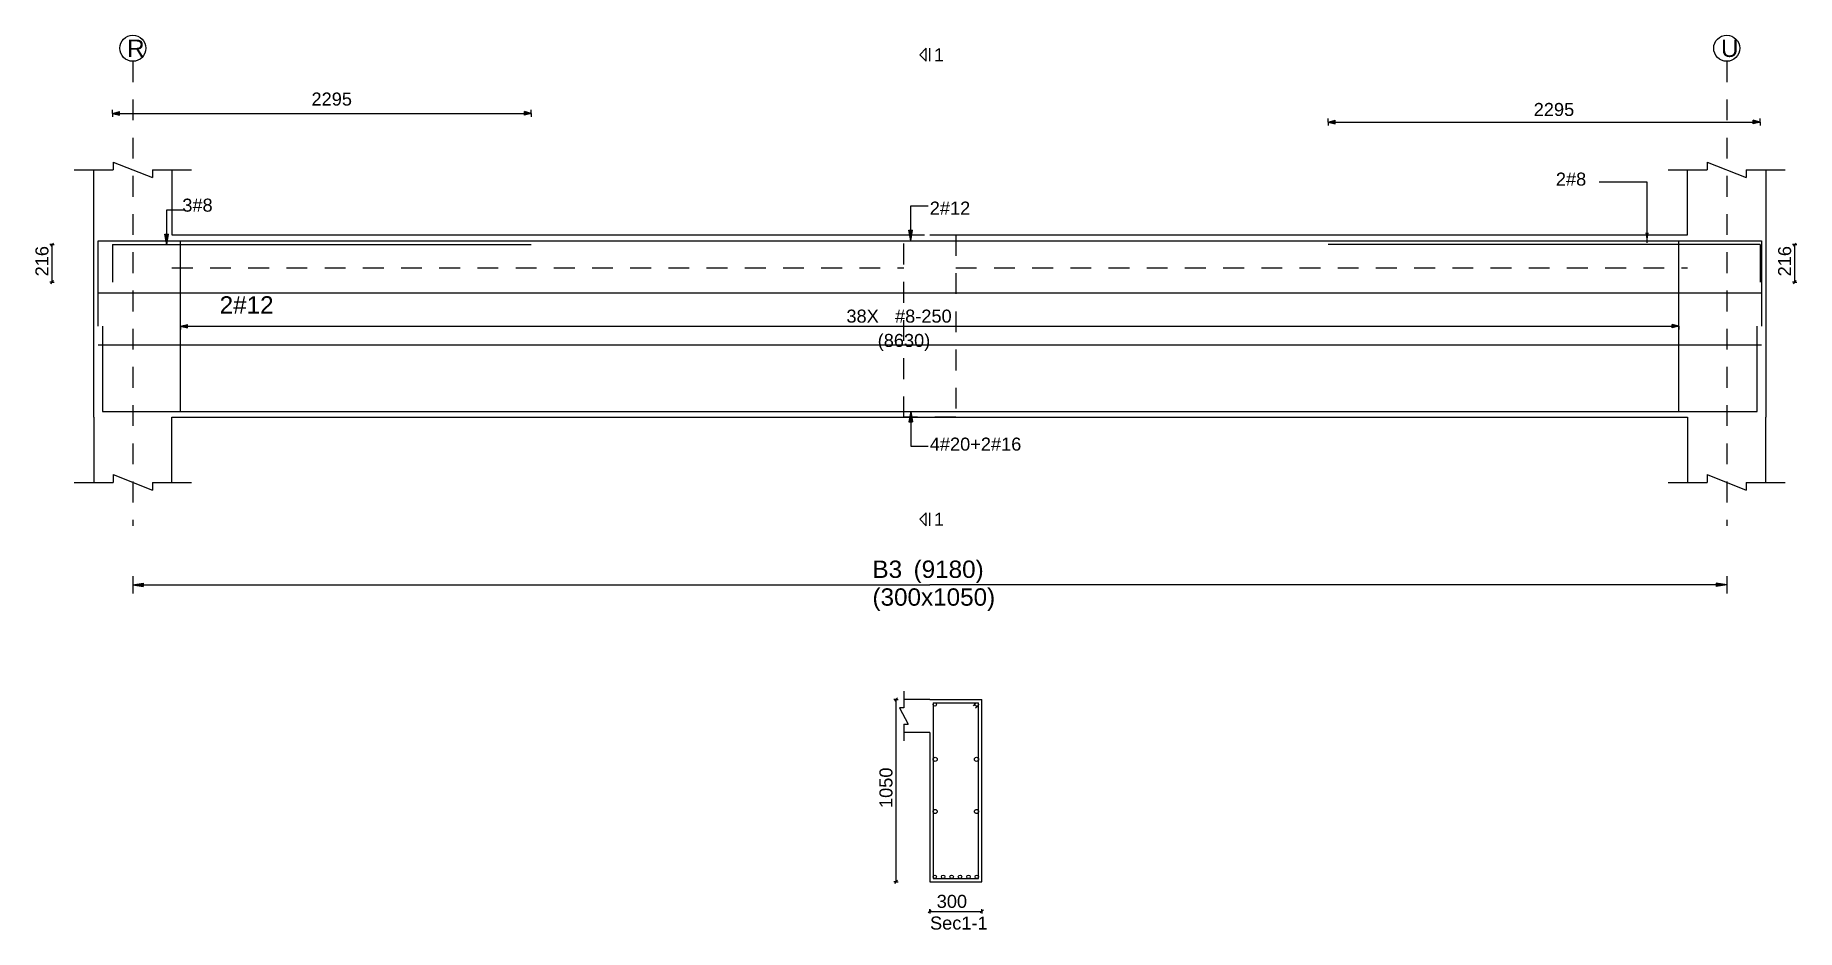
# Model space of a CAD drawing. Extents: x 0 to 98, y 3 to 248.
# Drawn here: x 0.44 to 10.58, y 77.73 to 82.88 of the extents above; entities that cross this region are included whole.
import ezdxf

# ---------------------------------------------------------------- set-up
doc = ezdxf.new("R2010")
doc.units = 0
doc.linetypes.add('ACAD_ISO02W100', pattern=[15, 12, -3])
for name, color, linetype in [('Axisline', 1, 'CONTINUOUS'), ('Axisline_Name', 2, 'CONTINUOUS'), ('Beam_bottombarlabeling', 2, 'CONTINUOUS'), ('Beam_Cross_Label', 4, 'CONTINUOUS'), ('Beam_CrossSection', 2, 'CONTINUOUS'), ('Beam_Dimensions_LS', 3, 'CONTINUOUS'), ('Beam_NameLS', 6, 'CONTINUOUS'), ('Beam_topbarsLabeling', 2, 'CONTINUOUS'), ('dim_all', 7, 'CONTINUOUS'), ('Extra_Topsteel_Labeling', 2, 'CONTINUOUS'), ('Extrabars', 7, 'CONTINUOUS'), ('Longsection', 2, 'CONTINUOUS'), ('main_botbars', 4, 'CONTINUOUS'), ('main_topbars', 4, 'CONTINUOUS'), ('SecondaryBeam', 2, 'CONTINUOUS'), ('SectionLine', 4, 'CONTINUOUS'), ('Sidefacebar', 140, 'CONTINUOUS'), ('Slabline', 253, 'CONTINUOUS'), ('span_dim', 7, 'CONTINUOUS'), ('spanline', 7, 'CONTINUOUS'), ('Stirrup_bar', 1, 'CONTINUOUS'), ('Stirrup_Dia_Spacing', 2, 'CONTINUOUS'), ('Stirrup_Length', 7, 'CONTINUOUS'), ('Stirrup_Numbers', 2, 'CONTINUOUS')]:
    doc.layers.add(name, color=color, linetype=linetype)
doc.styles.add('STRUDS_Arial', font='ARIAL.TTF', dxfattribs={"height": 0.04})

msp = doc.modelspace()

# ---------------------------------------------------------------- texts
at = {"layer": 'Axisline_Name', "style": 'STRUDS_Arial'}
for s, p in [('R', (0.967, 82.755)), ('U', (10.147, 82.755))]:
    msp.add_text(s, height=0.1, dxfattribs=at).set_placement(p)
at = {"layer": 'Beam_bottombarlabeling', "style": 'STRUDS_Arial'}
msp.add_text('4#20+2#16', height=0.075, dxfattribs=at).set_placement((5.59, 80.488))
at = {"layer": 'Beam_Cross_Label', "style": 'STRUDS_Arial'}
msp.add_text('Sec1-1', height=0.075, dxfattribs=at).set_placement((5.5915, 77.73))
at = {"layer": 'Beam_Dimensions_LS', "style": 'STRUDS_Arial'}
msp.add_text('(300x1050)', height=0.1, dxfattribs=at).set_placement((5.26, 79.595))
at = {"layer": 'Beam_NameLS', "style": 'STRUDS_Arial'}
msp.add_text('B3', height=0.1, dxfattribs=at).set_placement((5.26, 79.755))
at = {"layer": 'Beam_topbarsLabeling', "style": 'STRUDS_Arial'}
msp.add_text('2#12', height=0.075, dxfattribs=at).set_placement((5.59, 81.847))
at = {"layer": 'dim_all', "style": 'STRUDS_Arial'}
for s, p in [('2295', (2.029, 82.475)), ('2295', (9.0685, 82.415)), ('300', (5.63, 77.855))]:
    msp.add_text(s, height=0.075, dxfattribs=at).set_placement(p)
for s, p in [('216', (0.514, 81.4914)), ('216', (0.514, 81.4914)), ('216', (10.551, 81.4914)), ('1050', (5.375, 78.43))]:
    msp.add_text(s, height=0.075, rotation=90, dxfattribs=at).set_placement(p)
at = {"layer": 'Extra_Topsteel_Labeling', "style": 'STRUDS_Arial'}
for s, p in [('2#8', (9.196, 82.014)), ('3#8', (1.285, 81.864))]:
    msp.add_text(s, height=0.075, dxfattribs=at).set_placement(p)
at = {"layer": 'SectionLine', "style": 'STRUDS_Arial'}
for p in [(5.614, 82.73), (5.614, 80.055)]:
    msp.add_text('1', height=0.075, dxfattribs=at).set_placement(p)
at = {"layer": 'Sidefacebar', "style": 'STRUDS_Arial'}
msp.add_text('2#12', height=0.1, dxfattribs=at).set_placement((1.5, 81.277))
at = {"layer": 'span_dim', "style": 'STRUDS_Arial'}
msp.add_text(' (9180) ', height=0.1, dxfattribs=at).set_placement((5.458, 79.755))
at = {"layer": 'Stirrup_Dia_Spacing', "style": 'STRUDS_Arial'}
msp.add_text('#8-250', height=0.075, dxfattribs=at).set_placement((5.39, 81.225))
at = {"layer": 'Stirrup_Length', "style": 'STRUDS_Arial'}
msp.add_text('(8630)', height=0.075, dxfattribs=at).set_placement((5.29, 81.085))
at = {"layer": 'Stirrup_Numbers', "style": 'STRUDS_Arial'}
msp.add_text('38X', height=0.075, dxfattribs=at).set_placement((5.11, 81.225))

# ---------------------------------------------------------------- linework, layer by layer
at = {"layer": 'Axisline', "linetype": 'ACAD_ISO02W100', "ltscale": 0.01}
for p, q in [((1, 82.73), (1, 80.055)), ((10.18, 82.73), (10.18, 80.055))]:
    msp.add_line(p, q, dxfattribs=at)
at = {"layer": 'Axisline'}
for centre in [(1, 82.805), (10.18, 82.805)]:
    msp.add_circle(centre, 0.075, dxfattribs=at)
at = {"layer": 'Beam_bottombarlabeling'}
for p, q in [((5.48, 80.713), (5.47, 80.653)), ((5.48, 80.713), (5.48, 80.513)), ((5.48, 80.713), (5.49, 80.653)), ((5.47, 80.653), (5.49, 80.653)), ((5.48, 80.513), (5.58, 80.513))]:
    msp.add_line(p, q, dxfattribs=at)
msp.add_solid([(5.48, 80.713), (5.47, 80.653), (5.48, 80.713), (5.49, 80.653)], dxfattribs=at)
at = {"layer": 'Beam_CrossSection'}
for p, q in [((5.44, 79.1025), (5.44, 79.0075)), ((5.59, 79.055), (5.44, 79.055)), ((5.59, 79.055), (5.89, 79.055)), ((5.59, 79.055), (5.59, 79.055)), ((5.89, 78.005), (5.89, 79.055)), ((5.89, 79.055), (5.89, 79.055)), ((5.44, 79.0075), (5.415, 79.0075)), ((5.415, 79.0075), (5.465, 78.9125)), ((5.44, 78.9125), (5.44, 78.8175)), ((5.44, 78.9125), (5.465, 78.9125)), ((5.59, 78.865), (5.44, 78.865)), ((5.59, 78.865), (5.59, 78.005)), ((5.59, 78.005), (5.89, 78.005))]:
    msp.add_line(p, q, dxfattribs=at)
at = {"layer": 'Beam_topbarsLabeling'}
for p, q in [((5.48, 81.697), (5.48, 81.897)), ((5.48, 81.897), (5.58, 81.897)), ((5.48, 81.697), (5.47, 81.757)), ((5.47, 81.757), (5.49, 81.757)), ((5.48, 81.697), (5.49, 81.757)), ((5.48, 81.757), (5.485, 81.757))]:
    msp.add_line(p, q, dxfattribs=at)
msp.add_solid([(5.48, 81.697), (5.47, 81.757), (5.48, 81.697), (5.49, 81.757)], dxfattribs=at)
at = {"layer": 'dim_all'}
for p, q in [((0.883, 82.43), (0.883, 82.45)), ((0.883, 82.43), (0.883, 82.4425)), ((0.883, 82.43), (0.883, 82.4425)), ((0.883, 82.43), (0.923, 82.44)), ((0.883, 82.43), (0.883, 82.41)), ((0.883, 82.43), (0.923, 82.42)), ((0.883, 82.43), (0.883, 82.4175)), ((0.883, 82.43), (0.883, 82.4175)), ((0.883, 82.43), (3.295, 82.43)), ((0.923, 82.42), (0.923, 82.44)), ((3.295, 82.43), (3.255, 82.44)), ((3.255, 82.42), (3.255, 82.44)), ((3.295, 82.43), (3.255, 82.42)), ((3.295, 82.43), (3.295, 82.45)), ((3.295, 82.43), (3.295, 82.4425)), ((3.295, 82.43), (3.295, 82.4425)), ((3.295, 82.43), (3.295, 82.41)), ((3.295, 82.43), (3.295, 82.4175)), ((3.295, 82.43), (3.295, 82.4175)), ((7.885, 82.38), (7.885, 82.4)), ((7.885, 82.38), (7.885, 82.3925)), ((7.885, 82.38), (7.885, 82.3925)), ((7.885, 82.38), (7.925, 82.39)), ((7.925, 82.37), (7.925, 82.39)), ((10.372, 82.38), (10.332, 82.39)), ((10.332, 82.37), (10.332, 82.39)), ((10.372, 82.38), (10.372, 82.4)), ((10.372, 82.38), (10.372, 82.3925)), ((10.372, 82.38), (10.372, 82.3925)), ((7.885, 82.38), (7.885, 82.36)), ((7.885, 82.38), (7.925, 82.37)), ((7.885, 82.38), (7.885, 82.3675)), ((7.885, 82.38), (7.885, 82.3675)), ((7.885, 82.38), (10.372, 82.38)), ((10.372, 82.38), (10.332, 82.37)), ((10.372, 82.38), (10.372, 82.36)), ((10.372, 82.38), (10.372, 82.3675)), ((10.372, 82.38), (10.372, 82.3675)), ((0.534, 81.6745), (0.5215, 81.6745)), ((0.534, 81.6745), (0.5215, 81.6745)), ((0.534, 81.6745), (0.5252, 81.6657)), ((0.534, 81.6745), (0.5252, 81.6657)), ((0.534, 81.6745), (0.5428, 81.6833)), ((0.534, 81.6745), (0.5428, 81.6833)), ((0.534, 81.6745), (0.5465, 81.6745)), ((0.534, 81.6745), (0.534, 81.4582)), ((0.534, 81.6745), (0.5465, 81.6745)), ((0.534, 81.6745), (0.534, 81.4582)), ((10.571, 81.6745), (10.5585, 81.6745)), ((10.571, 81.6745), (10.5622, 81.6657)), ((10.571, 81.6745), (10.5798, 81.6833)), ((10.571, 81.6745), (10.5835, 81.6745)), ((10.571, 81.6745), (10.571, 81.4582)), ((0.534, 81.4582), (0.5215, 81.4582)), ((0.534, 81.4582), (0.5215, 81.4582)), ((0.534, 81.4582), (0.5252, 81.4494)), ((0.534, 81.4582), (0.5252, 81.4494)), ((0.534, 81.4582), (0.5428, 81.467)), ((0.534, 81.4582), (0.5428, 81.467)), ((0.534, 81.4582), (0.5465, 81.4582)), ((0.534, 81.4582), (0.5465, 81.4582)), ((10.571, 81.4582), (10.5585, 81.4582)), ((10.571, 81.4582), (10.5622, 81.4494)), ((10.571, 81.4582), (10.5798, 81.467)), ((10.571, 81.4582), (10.5835, 81.4582)), ((5.395, 79.055), (5.3825, 79.055)), ((5.395, 79.055), (5.3862, 79.0462)), ((5.395, 79.055), (5.4038, 79.0638)), ((5.395, 79.055), (5.4075, 79.055)), ((5.395, 79.055), (5.395, 78.005)), ((5.395, 78.005), (5.3825, 78.005)), ((5.395, 78.005), (5.3862, 77.9962)), ((5.395, 78.005), (5.4038, 78.0138)), ((5.395, 78.005), (5.4075, 78.005)), ((5.59, 77.835), (5.5812, 77.8262)), ((5.59, 77.835), (5.59, 77.8475)), ((5.59, 77.835), (5.5988, 77.8438)), ((5.59, 77.835), (5.59, 77.8225)), ((5.59, 77.835), (5.89, 77.835)), ((5.89, 77.835), (5.8812, 77.8262)), ((5.89, 77.835), (5.89, 77.8475)), ((5.89, 77.835), (5.8988, 77.8438)), ((5.89, 77.835), (5.89, 77.8225))]:
    msp.add_line(p, q, dxfattribs=at)
for points in [[(0.883, 82.43), (0.923, 82.44), (0.883, 82.43), (0.923, 82.42)], [(3.295, 82.43), (3.255, 82.44), (3.295, 82.43), (3.255, 82.42)], [(7.885, 82.38), (7.925, 82.39), (7.885, 82.38), (7.925, 82.37)], [(10.372, 82.38), (10.332, 82.39), (10.372, 82.38), (10.332, 82.37)]]:
    msp.add_solid(points, dxfattribs=at)
at = {"layer": 'Extra_Topsteel_Labeling'}
for p, q in [((9.721, 82.034), (9.446, 82.034)), ((9.721, 81.684), (9.721, 82.034)), ((1.195, 81.674), (1.195, 81.874)), ((1.195, 81.874), (1.295, 81.874)), ((1.195, 81.674), (1.185, 81.734)), ((1.185, 81.734), (1.205, 81.734)), ((1.195, 81.674), (1.205, 81.734)), ((1.195, 81.734), (1.2, 81.734))]:
    msp.add_line(p, q, dxfattribs=at)
for points in [[(1.195, 81.674), (1.185, 81.734), (1.195, 81.674), (1.205, 81.734)], [(9.721, 81.684), (9.711, 81.744), (9.721, 81.684), (9.731, 81.744)]]:
    msp.add_solid(points, dxfattribs=at)
at = {"layer": 'Extrabars'}
for p, q in [((0.883, 81.6745), (0.883, 81.4582)), ((0.883, 81.6745), (3.295, 81.6745)), ((10.372, 81.6745), (7.885, 81.6745)), ((10.372, 81.6745), (10.372, 81.4582))]:
    msp.add_line(p, q, dxfattribs=at)
at = {"layer": 'Longsection'}
for p, q in [((0.6625, 82.105), (0.775, 82.105)), ((0.6625, 82.105), (0.8875, 82.105)), ((0.775, 81.73), (0.775, 82.105)), ((0.8875, 82.15), (0.8875, 82.105)), ((0.8875, 82.15), (1.1125, 82.06)), ((1.1125, 82.105), (1.1125, 82.06)), ((1.1125, 82.105), (1.3375, 82.105)), ((1.225, 82.105), (1.225, 81.73)), ((9.8425, 82.105), (9.955, 82.105)), ((9.8425, 82.105), (10.0675, 82.105)), ((9.955, 81.73), (9.955, 82.105)), ((10.0675, 82.15), (10.0675, 82.105)), ((10.0675, 82.15), (10.2925, 82.06)), ((10.2925, 82.105), (10.2925, 82.06)), ((10.2925, 82.105), (10.5175, 82.105)), ((10.405, 82.105), (10.405, 81.73)), ((0.775, 80.68), (0.775, 81.73)), ((1, 81.73), (1, 81.73)), ((1.225, 81.73), (5.44, 81.73)), ((5.59, 81.73), (9.955, 81.73)), ((10.405, 81.73), (10.405, 80.68)), ((0.775, 80.68), (0.775, 80.305)), ((1.225, 80.305), (1.225, 80.68)), ((1.225, 80.68), (5.44, 80.68)), ((5.44, 80.68), (9.955, 80.68)), ((9.955, 80.68), (9.955, 80.305)), ((10.405, 80.305), (10.405, 80.68)), ((0.6625, 80.305), (0.775, 80.305)), ((0.6625, 80.305), (0.8875, 80.305)), ((0.8875, 80.35), (0.8875, 80.305)), ((0.8875, 80.35), (1.1125, 80.26)), ((1.1125, 80.305), (1.1125, 80.26)), ((1.1125, 80.305), (1.3375, 80.305)), ((9.8425, 80.305), (9.955, 80.305)), ((9.8425, 80.305), (10.0675, 80.305)), ((10.0675, 80.35), (10.0675, 80.305)), ((10.0675, 80.35), (10.2925, 80.26)), ((10.2925, 80.305), (10.2925, 80.26)), ((10.2925, 80.305), (10.5175, 80.305))]:
    msp.add_line(p, q, dxfattribs=at)
at = {"layer": 'main_botbars'}
for p, q in [((0.8, 81.205), (0.8, 81.697)), ((0.8, 81.697), (10.38, 81.697)), ((10.38, 81.697), (10.38, 81.205)), ((0.825, 81.205), (0.825, 80.713)), ((10.355, 80.713), (10.355, 81.205)), ((0.825, 80.713), (10.355, 80.713))]:
    msp.add_line(p, q, dxfattribs=at)
for centre in [(5.6188, 78.0338), (5.6673, 78.0338), (5.7158, 78.0338), (5.7643, 78.0338), (5.8128, 78.0338), (5.8613, 78.0338)]:
    msp.add_circle(centre, 0.01, dxfattribs=at)
at = {"layer": 'main_topbars'}
for centre in [(5.6188, 79.0262), (5.8613, 79.0262)]:
    msp.add_circle(centre, 0.01, dxfattribs=at)
at = {"layer": 'SecondaryBeam', "linetype": 'ACAD_ISO02W100', "ltscale": 0.01}
for p, q in [((5.44, 81.73), (5.74, 81.73)), ((5.44, 80.68), (5.44, 81.73)), ((5.74, 81.73), (5.74, 80.68)), ((5.74, 80.68), (5.44, 80.68))]:
    msp.add_line(p, q, dxfattribs=at)
at = {"layer": 'SectionLine'}
for p, q in [((5.57, 82.805), (5.5325, 82.7675)), ((5.57, 82.73), (5.57, 82.805)), ((5.59, 82.73), (5.59, 82.805)), ((5.57, 82.73), (5.5325, 82.7675)), ((5.57, 80.13), (5.5325, 80.0925)), ((5.57, 80.055), (5.5325, 80.0925)), ((5.57, 80.055), (5.57, 80.13)), ((5.59, 80.055), (5.59, 80.13))]:
    msp.add_line(p, q, dxfattribs=at)
at = {"layer": 'Sidefacebar'}
for p, q in [((0.8, 81.397), (10.38, 81.397)), ((0.8, 81.097), (10.38, 81.097))]:
    msp.add_line(p, q, dxfattribs=at)
for centre in [(5.621, 78.71), (5.859, 78.71), (5.621, 78.41), (5.859, 78.41)]:
    msp.add_circle(centre, 0.012, dxfattribs=at)
at = {"layer": 'Slabline', "linetype": 'ACAD_ISO02W100', "ltscale": 0.01}
for p, q in [((1.225, 81.54), (5.44, 81.54)), ((5.74, 81.54), (9.955, 81.54))]:
    msp.add_line(p, q, dxfattribs=at)
at = {"layer": 'spanline'}
for p, q in [((1, 79.765), (1, 79.665)), ((10.18, 79.765), (10.18, 79.665)), ((1, 79.715), (1.06, 79.725)), ((1, 79.715), (5.59, 79.715)), ((1, 79.715), (1.06, 79.705)), ((1.06, 79.725), (1.06, 79.705)), ((10.18, 79.715), (5.59, 79.715)), ((10.18, 79.715), (10.12, 79.725)), ((10.12, 79.725), (10.12, 79.705)), ((10.18, 79.715), (10.12, 79.705))]:
    msp.add_line(p, q, dxfattribs=at)
for points in [[(1, 79.715), (1.06, 79.725), (1, 79.715), (1.06, 79.705)], [(10.18, 79.715), (10.12, 79.725), (10.18, 79.715), (10.12, 79.705)]]:
    msp.add_solid(points, dxfattribs=at)
at = {"layer": 'Stirrup_bar'}
for p, q in [((1.275, 80.713), (1.275, 81.697)), ((9.905, 80.713), (9.905, 81.697)), ((5.6087, 79.0362), (5.6087, 78.0238)), ((5.6087, 79.0362), (5.8712, 79.0362)), ((5.8712, 78.0238), (5.8712, 79.0362)), ((5.8542, 79.0333), (5.84, 79.0192)), ((5.8683, 79.0192), (5.8542, 79.005)), ((5.6087, 78.0238), (5.8712, 78.0238))]:
    msp.add_line(p, q, dxfattribs=at)
at = {"layer": 'Stirrup_Length'}
for p, q in [((1.275, 81.205), (1.275, 81.225)), ((1.275, 81.205), (1.315, 81.215)), ((1.275, 81.205), (9.905, 81.205)), ((1.275, 81.205), (1.275, 81.185)), ((1.275, 81.205), (1.315, 81.195)), ((1.315, 81.195), (1.315, 81.215)), ((9.905, 81.205), (9.865, 81.215)), ((9.865, 81.195), (9.865, 81.215)), ((9.905, 81.205), (9.865, 81.195)), ((9.905, 81.205), (9.905, 81.225)), ((9.905, 81.205), (9.905, 81.185))]:
    msp.add_line(p, q, dxfattribs=at)
for points in [[(1.275, 81.205), (1.315, 81.215), (1.275, 81.205), (1.315, 81.195)], [(9.905, 81.205), (9.865, 81.215), (9.905, 81.205), (9.865, 81.195)]]:
    msp.add_solid(points, dxfattribs=at)

msp.set_redraw_order([(e.dxf.handle, doc.entitydb.next_handle()) for e in msp.query("TEXT MTEXT ATTDEF DIMENSION ARC_DIMENSION")])  # texts and dimensions are drawn at this point

doc.saveas('drawing.dxf')
